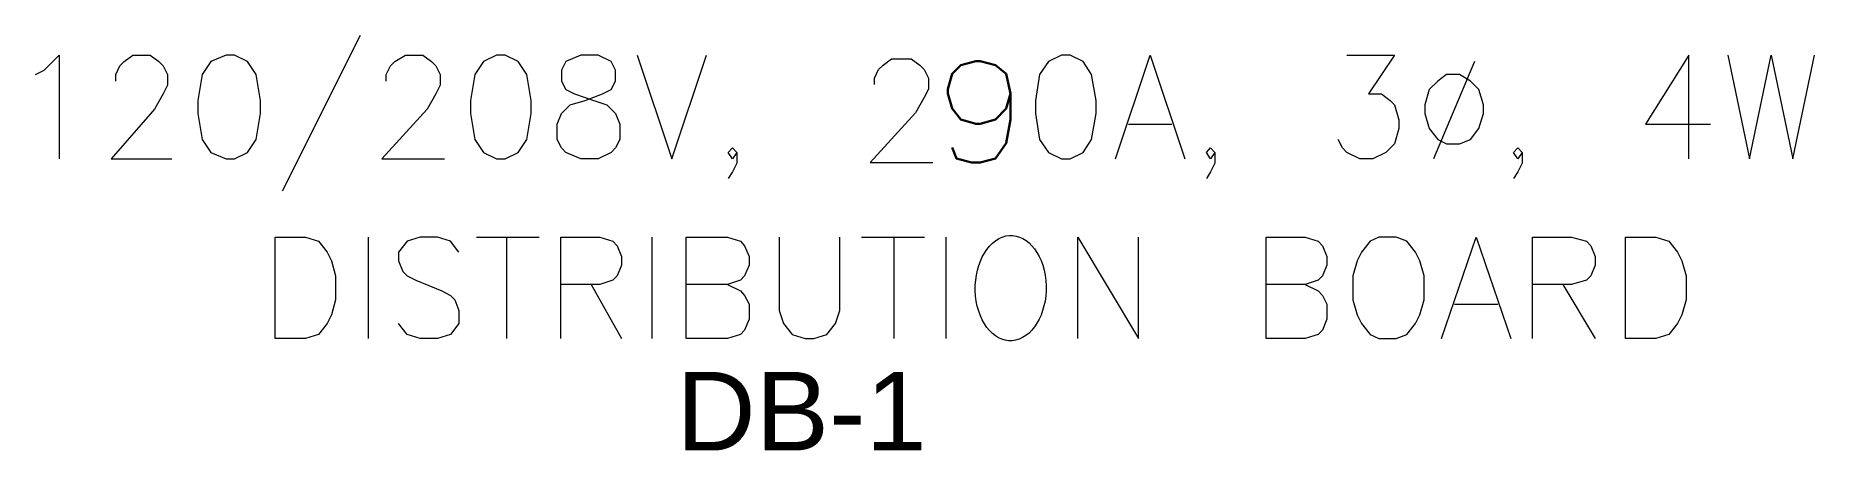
# Model space of a CAD drawing. Header units: inches. Extents: x 17.7 to 27.7, y 6.6 to 22.7.
# Drawn here: x 17.729 to 19.099, y 12.841 to 13.161 of the extents above; entities that cross this region are included whole.
import ezdxf

# ---------------------------------------------------------------- set-up
doc = ezdxf.new("R2010")
doc.units = ezdxf.units.IN
doc.header["$LTSCALE"] = 0.2
doc.header["$MEASUREMENT"] = 0
doc.linetypes.add('ACAD_ISO02W100', pattern=[15, 12, -3])
doc.layers.add('PDF_Geometry', color=7, linetype='Continuous')
doc.styles.get("Standard").update_dxf_attribs({"font": 'arial.ttf'})

msp = doc.modelspace()

# ---------------------------------------------------------------- texts
at = {"linetype": 'ACAD_ISO02W100', "lineweight": 90, "insert": (18.2227, 12.9014), "char_height": 0.0606, "attachment_point": 1}
msp.add_mtext_dynamic_manual_height_columns('DB-1', width=0.927529, gutter_width=1, heights=[0], dxfattribs=at)

# ---------------------------------------------------------------- linework, layer by layer
at = {"layer": 'PDF_Geometry', "lineweight": 9}
for points in [[(17.9792, 13.1605), (17.9192, 13.0405)], [(17.7292, 13.1305), (17.7359, 13.1338), (17.7475, 13.1455), (17.7475, 13.0655)], [(17.7909, 13.1255), (17.7909, 13.1305), (17.7942, 13.1372), (17.7975, 13.1405), (17.8042, 13.1455), (17.8175, 13.1455), (17.8242, 13.1405), (17.8275, 13.1372), (17.8309, 13.1305), (17.8309, 13.1222), (17.8275, 13.1155), (17.8209, 13.1039), (17.7875, 13.0655), (17.8342, 13.0655)], [(17.9992, 13.1255), (17.9992, 13.1305), (18.0025, 13.1372), (18.0059, 13.1405), (18.0142, 13.1455), (18.0275, 13.1455), (18.0342, 13.1405), (18.0376, 13.1372), (18.0409, 13.1305), (18.0409, 13.1222), (18.0376, 13.1155), (18.0309, 13.1039), (17.9959, 13.0655), (18.0442, 13.0655)], [(18.1925, 13.1455), (18.2192, 13.0655), (18.2459, 13.1455)], [(18.3752, 13.1227), (18.3752, 13.1277), (18.3785, 13.1344), (18.3819, 13.1377), (18.3885, 13.1427), (18.4036, 13.1427), (18.4102, 13.1377), (18.4135, 13.1344), (18.4169, 13.1277), (18.4169, 13.1193), (18.4135, 13.1127), (18.4069, 13.101), (18.3719, 13.0627), (18.4202, 13.0627)], [(18.5608, 13.0655), (18.5875, 13.1455), (18.6142, 13.0655)], [(18.7392, 13.1455), (18.7759, 13.1455), (18.7558, 13.1155), (18.7659, 13.1155), (18.7725, 13.1105), (18.7759, 13.1072), (18.7792, 13.0955), (18.7792, 13.0888), (18.7759, 13.0772), (18.7692, 13.0705), (18.7592, 13.0655), (18.7492, 13.0655), (18.7392, 13.0705), (18.7358, 13.0739), (18.7325, 13.0805)], [(18.8375, 13.1405), (18.8058, 13.0655)], [(19.0025, 13.0655), (19.0025, 13.1455), (18.9692, 13.0922), (19.0192, 13.0922)], [(19.0325, 13.1455), (19.0492, 13.0655), (19.0658, 13.1455), (19.0825, 13.0655), (19.0992, 13.1455)], [(18.5709, 13.0922), (18.6042, 13.0922)], [(18.2692, 13.0705), (18.2659, 13.0655), (18.2625, 13.0705), (18.2659, 13.0739), (18.2692, 13.0705), (18.2692, 13.0622), (18.2659, 13.0555), (18.2625, 13.0505)], [(18.6375, 13.0705), (18.6342, 13.0655), (18.6309, 13.0705), (18.6342, 13.0739), (18.6375, 13.0705), (18.6375, 13.0622), (18.6342, 13.0555), (18.6309, 13.0505)], [(18.8742, 13.0705), (18.8708, 13.0655), (18.8675, 13.0705), (18.8708, 13.0739), (18.8742, 13.0705), (18.8742, 13.0622), (18.8708, 13.0555), (18.8675, 13.0505)], [(17.9853, 13.0053), (17.9853, 12.927)], [(18.0553, 12.9937), (18.0487, 13.002), (18.0387, 13.0053), (18.0254, 13.0053), (18.0153, 13.002), (18.0087, 12.9937), (18.0087, 12.987), (18.012, 12.9787), (18.0153, 12.9753), (18.022, 12.972), (18.042, 12.9637), (18.0487, 12.9603), (18.052, 12.957), (18.0553, 12.9487), (18.0553, 12.9387), (18.0487, 12.9303), (18.0387, 12.927), (18.0254, 12.927), (18.0153, 12.9303), (18.0087, 12.9387)], [(18.0687, 13.0053), (18.117, 13.0053)], [(18.092, 13.0053), (18.092, 12.927)], [(18.1337, 12.927), (18.1337, 13.0053), (18.1637, 13.0053), (18.1737, 13.002), (18.177, 12.9986), (18.1804, 12.9903), (18.1804, 12.9836), (18.177, 12.9753), (18.1737, 12.972), (18.1637, 12.9686), (18.1337, 12.9686)], [(18.2037, 13.0053), (18.2037, 12.927)], [(18.262, 12.9686), (18.272, 12.9637), (18.2753, 12.9603), (18.2787, 12.9536), (18.2787, 12.942), (18.2753, 12.9336), (18.272, 12.9303), (18.262, 12.927), (18.2303, 12.927), (18.2303, 13.0053), (18.262, 13.0053), (18.272, 13.002), (18.2753, 12.9986), (18.2787, 12.9903), (18.2787, 12.9836), (18.2753, 12.9753), (18.272, 12.972), (18.262, 12.9686), (18.2303, 12.9686)], [(18.302, 13.0053), (18.302, 12.9487), (18.3053, 12.9387), (18.312, 12.9303), (18.322, 12.927), (18.3287, 12.927), (18.3387, 12.9303), (18.3453, 12.9387), (18.3487, 12.9487), (18.3487, 13.0053)], [(18.3653, 13.0053), (18.4137, 13.0053)], [(18.3903, 13.0053), (18.3903, 12.927)], [(18.4303, 13.0053), (18.4303, 12.927)], [(18.532, 12.927), (18.532, 13.0053), (18.5787, 12.927), (18.5787, 13.0053)], [(18.707, 12.9686), (18.717, 12.9637), (18.7203, 12.9603), (18.7237, 12.9536), (18.7237, 12.942), (18.7203, 12.9336), (18.717, 12.9303), (18.707, 12.927), (18.677, 12.927), (18.677, 13.0053), (18.707, 13.0053), (18.717, 13.002), (18.7203, 12.9986), (18.7237, 12.9903), (18.7237, 12.9836), (18.7203, 12.9753), (18.717, 12.972), (18.707, 12.9686), (18.677, 12.9686)], [(18.812, 12.927), (18.8387, 13.0053), (18.8653, 12.927)], [(18.882, 12.927), (18.882, 13.0053), (18.912, 13.0053), (18.9237, 13.002), (18.927, 12.9986), (18.9303, 12.9903), (18.9303, 12.9836), (18.927, 12.9753), (18.9237, 12.972), (18.912, 12.9686), (18.882, 12.9686)], [(18.157, 12.9686), (18.1804, 12.927)], [(18.9053, 12.9686), (18.9303, 12.927)], [(18.822, 12.9536), (18.8553, 12.9536)]]:
    msp.add_lwpolyline(points, dxfattribs=at)
for points in [[(17.8759, 13.1455), (17.8642, 13.1405), (17.8575, 13.1305), (17.8542, 13.1105), (17.8542, 13.1005), (17.8575, 13.0805), (17.8642, 13.0705), (17.8759, 13.0655), (17.8825, 13.0655), (17.8925, 13.0705), (17.8992, 13.0805), (17.9025, 13.1005), (17.9025, 13.1105), (17.8992, 13.1305), (17.8925, 13.1405), (17.8825, 13.1455)], [(18.0842, 13.1455), (18.0742, 13.1405), (18.0675, 13.1305), (18.0642, 13.1105), (18.0642, 13.1005), (18.0675, 13.0805), (18.0742, 13.0705), (18.0842, 13.0655), (18.0909, 13.0655), (18.1009, 13.0705), (18.1075, 13.0805), (18.1109, 13.1005), (18.1109, 13.1105), (18.1075, 13.1305), (18.1009, 13.1405), (18.0909, 13.1455)], [(18.1492, 13.1455), (18.1375, 13.1405), (18.1342, 13.1338), (18.1342, 13.1255), (18.1375, 13.1189), (18.1442, 13.1155), (18.1592, 13.1105), (18.1692, 13.1072), (18.1759, 13.1005), (18.1792, 13.0922), (18.1792, 13.0805), (18.1759, 13.0739), (18.1725, 13.0705), (18.1625, 13.0655), (18.1492, 13.0655), (18.1375, 13.0705), (18.1342, 13.0739), (18.1309, 13.0805), (18.1309, 13.0922), (18.1342, 13.1005), (18.1409, 13.1072), (18.1525, 13.1105), (18.1659, 13.1155), (18.1725, 13.1189), (18.1759, 13.1255), (18.1759, 13.1338), (18.1725, 13.1405), (18.1625, 13.1455)], [(18.5192, 13.1455), (18.5092, 13.1405), (18.5025, 13.1305), (18.4992, 13.1105), (18.4992, 13.1005), (18.5025, 13.0805), (18.5092, 13.0705), (18.5192, 13.0655), (18.5259, 13.0655), (18.5359, 13.0705), (18.5425, 13.0805), (18.5459, 13.1005), (18.5459, 13.1105), (18.5425, 13.1305), (18.5359, 13.1405), (18.5259, 13.1455)], [(18.8159, 13.1305), (18.8092, 13.1255), (18.8025, 13.1189), (18.7992, 13.1072), (18.7992, 13.1005), (18.8025, 13.0888), (18.8092, 13.0805), (18.8159, 13.0772), (18.8259, 13.0772), (18.8342, 13.0805), (18.8408, 13.0888), (18.8442, 13.1005), (18.8442, 13.1072), (18.8408, 13.1189), (18.8342, 13.1255), (18.8259, 13.1305)], [(17.9137, 12.927), (17.9137, 13.0053), (17.937, 13.0053), (17.947, 13.002), (17.9537, 12.9937), (17.957, 12.987), (17.9603, 12.9753), (17.9603, 12.957), (17.957, 12.9453), (17.9537, 12.9387), (17.947, 12.9303), (17.937, 12.927)], [(18.7637, 13.0053), (18.757, 13.002), (18.7503, 12.9937), (18.747, 12.987), (18.7437, 12.9753), (18.7437, 12.957), (18.747, 12.9453), (18.7503, 12.9387), (18.757, 12.9303), (18.7637, 12.927), (18.777, 12.927), (18.7853, 12.9303), (18.792, 12.9387), (18.7953, 12.9453), (18.7987, 12.957), (18.7987, 12.9753), (18.7953, 12.987), (18.792, 12.9937), (18.7853, 13.002), (18.777, 13.0053)], [(18.9537, 12.927), (18.9537, 13.0053), (18.977, 13.0053), (18.987, 13.002), (18.9937, 12.9937), (18.997, 12.987), (19.0003, 12.9753), (19.0003, 12.957), (18.997, 12.9453), (18.9937, 12.9387), (18.987, 12.9303), (18.977, 12.927)]]:
    msp.add_lwpolyline(points, close=True, dxfattribs=at)
at = {"layer": 'PDF_Geometry', "lineweight": 30}
msp.add_lwpolyline([(18.48, 13.1159), (18.4767, 13.1042), (18.4684, 13.0959), (18.4567, 13.0926), (18.4534, 13.0926), (18.4417, 13.0959), (18.4351, 13.1042), (18.4317, 13.1159), (18.4317, 13.1192), (18.4351, 13.1309), (18.4417, 13.1376), (18.4534, 13.1409), (18.4567, 13.1409), (18.4684, 13.1376), (18.4767, 13.1309), (18.48, 13.1159), (18.48, 13.0959), (18.4767, 13.0776), (18.4684, 13.0659), (18.4567, 13.0626), (18.45, 13.0626), (18.4384, 13.0659), (18.4351, 13.0742)], dxfattribs=at)
at = {"layer": 'PDF_Geometry', "lineweight": 9}
msp.add_ellipse((18.4802, 12.9659), major_axis=(0.0003, 0.0406), ratio=0.672545, start_param=0.252771, end_param=6.535956, dxfattribs=at)

msp.set_redraw_order([(e.dxf.handle, doc.entitydb.next_handle()) for e in msp.query("TEXT MTEXT ATTDEF DIMENSION ARC_DIMENSION")])  # texts and dimensions are drawn at this point

doc.saveas('drawing.dxf')
